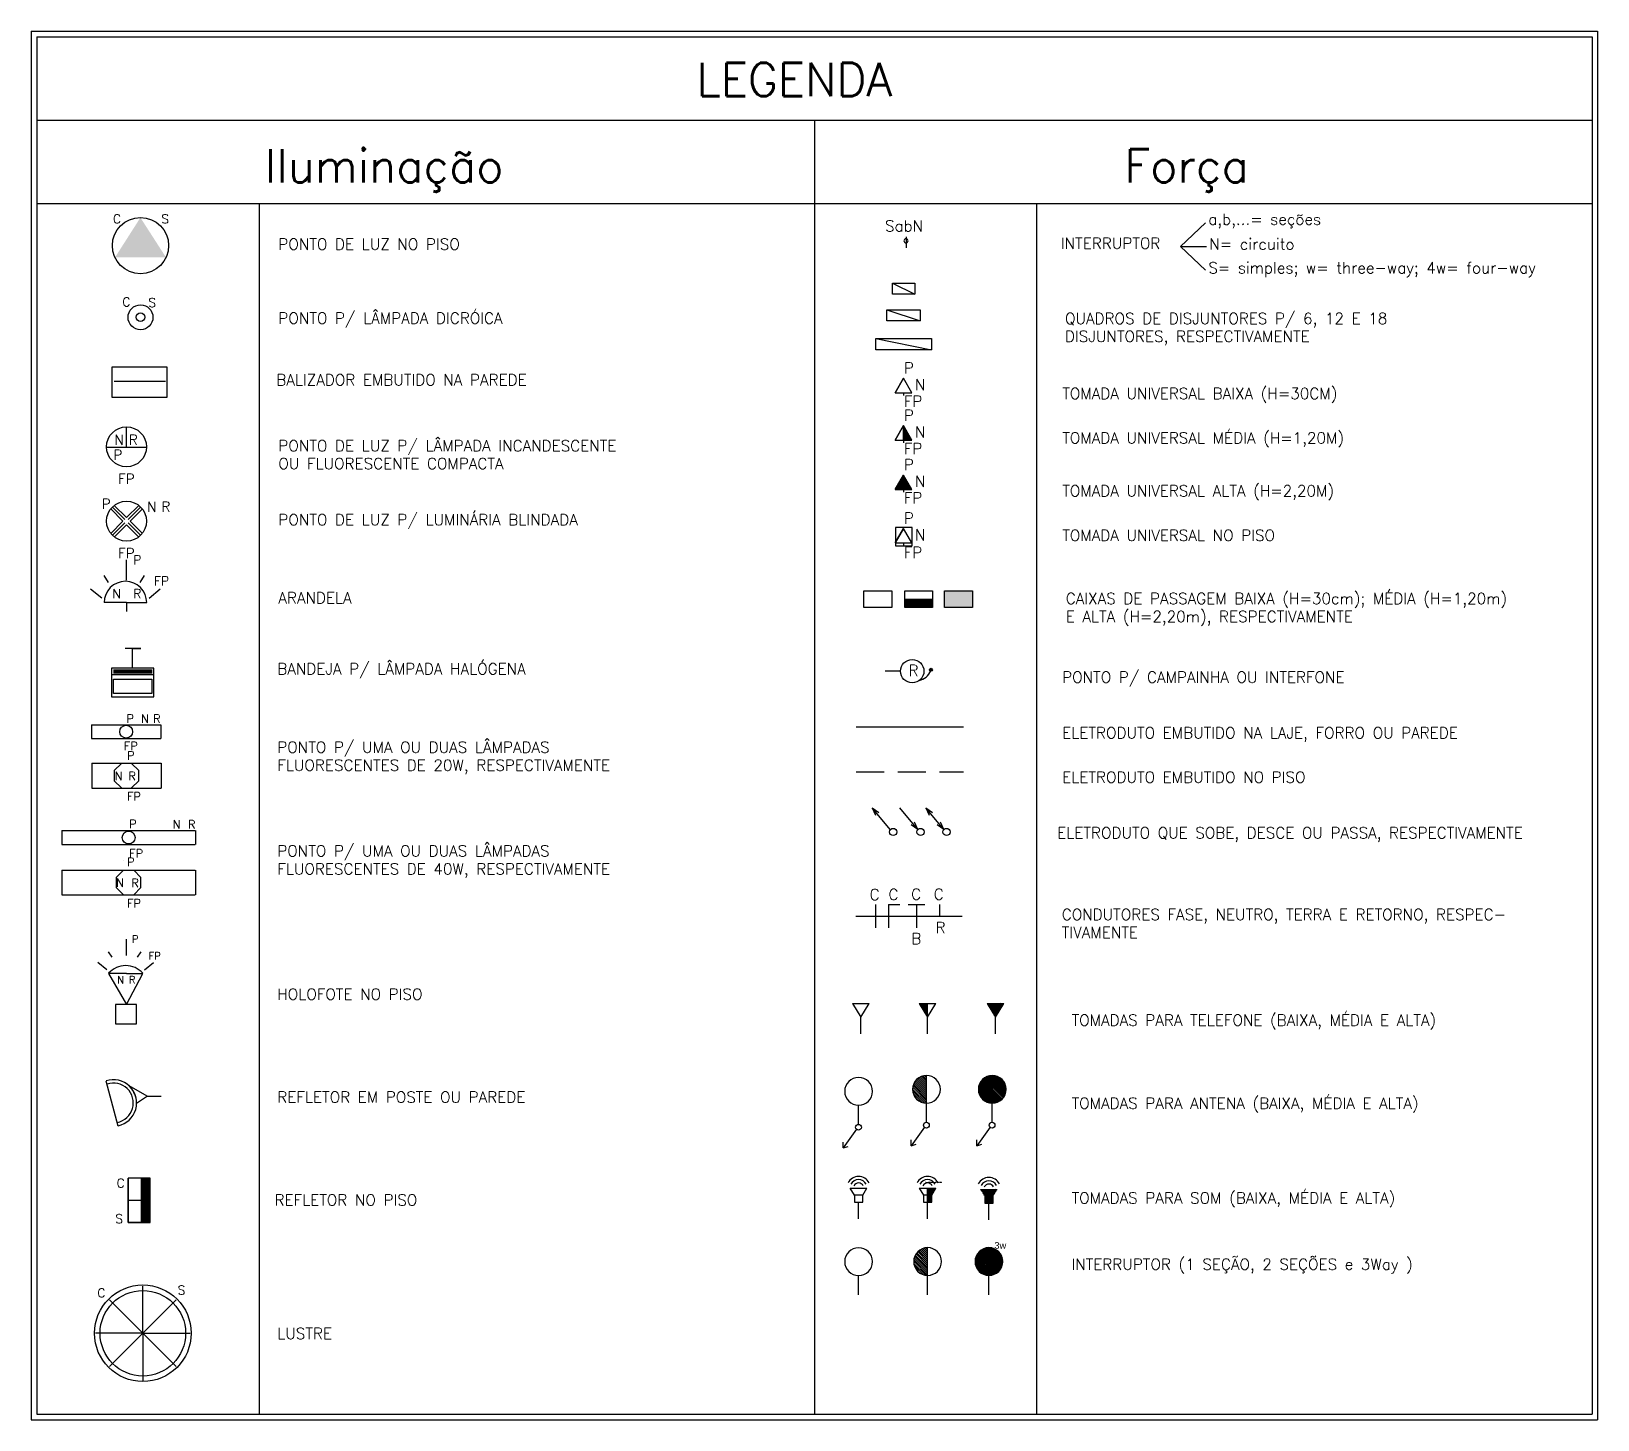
# Model space of a CAD drawing. Header units: millimetres. Extents: x 0 to 2650, y -756 to 2088.
# Drawn here: x 31.57 to 45.67, y 6.54 to 19.04 of the extents above; entities that cross this region are included whole.
import ezdxf

# ---------------------------------------------------------------- set-up
doc = ezdxf.new("R2010")
doc.units = ezdxf.units.MM
doc.linetypes.add('HIDDEN', pattern=[0.375, 0.25, -0.125])
doc.layers.add('LEGENDAS', color=7, linetype='Continuous')
doc.layers.add('Luminárias', color=30, linetype='Continuous')
doc.styles.add('ROMANS', font='ROMANS.SHX')
doc.styles.get("Standard").update_dxf_attribs({"font": 'arial.ttf'})
doc.styles.add('TXT', font='txt')

msp = doc.modelspace()

# ---------------------------------------------------------------- texts
at = {"color": 6, "style": 'ROMANS'}
for s, p in [('LEGENDA', (37.557, 18.454)), ('Iluminação', (33.672, 17.677)), ('Força', (41.41, 17.677))]:
    msp.add_text(s, height=0.3, dxfattribs=at).set_placement(p)
at = {"color": 2, "style": 'ROMANS'}
for s, height, p in [('C', 0.08, (32.304, 17.309)), ('C', 0.08, (32.304, 17.309)), ('S', 0.08, (32.739, 17.309)), ('S', 0.08, (32.739, 17.309)), ('a,b,...= seções', 0.1, (42.164, 17.295)), ('SabN', 0.1, (39.254, 17.235)), ('PONTO DE LUZ NO PISO', 0.1, (33.793, 17.071)), ('INTERRUPTOR', 0.1, (40.837, 17.079)), ('N= circuito', 0.1, (42.173, 17.072)), ('S= simples; w= three-way; 4w= four-way', 0.1, (42.164, 16.858)), ('C', 0.08, (32.389, 16.561)), ('S', 0.08, (32.623, 16.555)), ('PONTO P/ LÂMPADA DICRÓICA', 0.1, (33.793, 16.405)), ('QUADROS DE DISJUNTORES P/ 6, 12 E 18', 0.1, (40.874, 16.402)), ('DISJUNTORES, RESPECTIVAMENTE', 0.1, (40.874, 16.241)), ('BALIZADOR EMBUTIDO NA PAREDE', 0.1, (33.774, 15.849)), ('TOMADA UNIVERSAL BAIXA (H=30CM)', 0.1, (40.849, 15.726)), ('PONTO DE LUZ P/ LÂMPADA INCANDESCENTE', 0.1, (33.793, 15.256)), ('TOMADA UNIVERSAL MÉDIA (H=1,20M)', 0.1, (40.849, 15.326)), ('OU FLUORESCENTE COMPACTA', 0.1, (33.793, 15.095)), ('TOMADA UNIVERSAL ALTA (H=2,20M)', 0.1, (40.849, 14.85)), ('PONTO DE LUZ P/ LUMINÁRIA BLINDADA', 0.1, (33.793, 14.59)), ('TOMADA UNIVERSAL NO PISO', 0.1, (40.849, 14.449)), ('ARANDELA', 0.1, (33.793, 13.886)), ('CAIXAS DE PASSAGEM BAIXA (H=30cm); MÉDIA (H=1,20m)', 0.1, (40.881, 13.88)), ('E ALTA (H=2,20m), RESPECTIVAMENTE', 0.1, (40.881, 13.718)), ('BANDEJA P/ LÂMPADA HALÓGENA', 0.1, (33.783, 13.247)), ('PONTO P/ CAMPAINHA OU INTERFONE', 0.1, (40.849, 13.172)), ('ELETRODUTO EMBUTIDO NA LAJE, FORRO OU PAREDE', 0.1, (40.849, 12.671)), ('PONTO P/ UMA OU DUAS LÂMPADAS ', 0.1, (33.783, 12.541)), ('FLUORESCENTES DE 20W, RESPECTIVAMENTE', 0.1, (33.783, 12.379)), ('ELETRODUTO EMBUTIDO NO PISO', 0.1, (40.849, 12.271)), ('ELETRODUTO QUE SOBE, DESCE OU PASSA, RESPECTIVAMENTE', 0.1, (40.804, 11.77)), ('PONTO P/ UMA OU DUAS LÂMPADAS', 0.1, (33.783, 11.607)), ('FLUORESCENTES DE 40W, RESPECTIVAMENTE', 0.1, (33.783, 11.445)), ('CONDUTORES FASE, NEUTRO, TERRA E RETORNO, RESPEC-', 0.1, (40.845, 11.035)), ('TIVAMENTE', 0.1, (40.845, 10.873)), ('HOLOFOTE NO PISO', 0.1, (33.783, 10.317)), ('REFLETOR EM POSTE OU PAREDE', 0.1, (33.783, 9.391)), ('TOMADAS PARA ANTENA (BAIXA, MÉDIA E ALTA)', 0.1, (40.933, 9.335)), ('C', 0.08, (32.337, 8.626)), ('TOMADAS PARA SOM (BAIXA, MÉDIA E ALTA)', 0.1, (40.933, 8.482)), ('REFLETOR NO PISO', 0.1, (33.758, 8.464)), ('S', 0.08, (32.326, 8.305)), ('C', 0.08, (32.164, 7.638)), ('S', 0.08, (32.887, 7.663)), ('LUSTRE', 0.1, (33.783, 7.262))]:
    msp.add_text(s, height=height, dxfattribs=at).set_placement(p)
at = {"color": 2, "linetype": 'Continuous', "style": 'ROMANS'}
for tag, p, s, flags in [('P', (39.423, 15.956), '100.0', 13), ('N', (39.523, 15.806), '', 4), ('FP', (39.423, 15.656), '1.0', 13), ('P', (39.423, 15.53), '100.0', 13), ('N', (39.523, 15.38), '', 4), ('FP', (39.423, 15.23), '1.0', 13), ('P', (39.423, 15.086), '100.0', 13), ('N', (39.523, 14.936), '', 4), ('FP', (39.423, 14.786), '1.0', 13), ('P', (39.423, 14.604), '100.0', 13), ('N', (39.523, 14.454), '', 4), ('FP', (39.423, 14.295), '1.0', 13)]:
    msp.add_attdef(tag, p, s, height=0.1, dxfattribs=dict(at, flags=flags))
at = {"color": 2, "style": 'ROMANS'}
for tag, p, s, height, flags in [('N', (32.318, 15.313), '', 0.09, 4), ('P', (32.307, 15.179), '100', 0.09, 13), ('FP', (32.349, 14.963), '1.0', 0.09, 13), ('P', (32.202, 14.738), '100', 0.09, 13), ('N', (32.611, 14.711), '', 0.09, 4), ('FP', (32.349, 14.294), '1.0', 0.09, 13), ('P', (32.487, 14.237), '100.0', 0.081, 13), ('FP', (32.674, 14.048), '1.0', 0.081, 13), ('N', (32.299, 13.934), '', 0.081, 4), ('R', (32.487, 13.934), '', 0.081, 4), ('P', (32.424, 12.811), '27.67', 0.075, 1), ('N', (32.558, 12.811), '', 0.075, 4), ('R', (32.666, 12.81), '', 0.075, 4), ('FP', (32.402, 12.564), '0.34', 0.075, 13), ('P', (32.43, 12.479), '47.3', 0.075, 1), ('N', (32.32, 12.295), '', 0.075, 4), ('R', (32.442, 12.294), '', 0.075, 4), ('FP', (32.43, 12.11), '0.5', 0.075, 13), ('P', (32.45, 11.862), '47.3', 0.075, 1), ('N', (32.843, 11.859), '', 0.075, 4), ('R', (32.979, 11.858), '', 0.075, 4), ('P', (32.43, 11.521), '100.98', 0.075, 1), ('FP', (32.45, 11.597), '0.5', 0.075, 13), ('N', (32.331, 11.333), '', 0.075, 4), ('R', (32.469, 11.332), '', 0.075, 4), ('C', (39.489, 11.217), '', 0.1, 1), ('C', (39.692, 11.217), '', 0.1, 1), ('FP', (32.43, 11.148), '0.9', 0.075, 13), ('P', (32.476, 10.831), '100.0', 0.0648, 13), ('FP', (32.626, 10.68), '1.0', 0.0648, 13), ('N', (32.344, 10.465), '', 0.0648, 4), ('R', (32.448, 10.465), '', 0.0648, 4)]:
    msp.add_attdef(tag, p, s, height=height, dxfattribs=dict(at, flags=flags))
for tag, p, height in [('R', (32.446, 15.314), 0.09), ('R', (32.739, 14.712), 0.09), ('C', (39.115, 11.214), 0.1), ('C', (39.285, 11.216), 0.1), ('R', (39.708, 10.917), 0.1), ('B', (39.491, 10.818), 0.1)]:
    msp.add_attdef(tag, p, '', height=height, dxfattribs=at)
at = {"color": 2, "linetype": 'Continuous', "style": 'ROMANS'}
msp.add_attdef('R', (39.465, 13.232), '', height=0.1, dxfattribs=at)
at = {"layer": 'LEGENDAS', "color": 1, "style": 'TXT', "width": 1.5}
msp.add_text('s', height=0.005, dxfattribs=at).set_placement((39.601, 8.672))
at = {"layer": 'LEGENDAS', "color": 1, "linetype": 'HIDDEN', "style": 'TXT'}
msp.add_text('n', height=0.00333, dxfattribs=at).set_placement((39.608, 8.67))
at = {"layer": 'LEGENDAS', "color": 7, "linetype": 'HIDDEN', "style": 'ROMANS'}
msp.add_text('- INTERRUPTOR DE n SEÇÕES  h= 1,20 cm DO PISO ACABADO.', height=0.00333, dxfattribs=at).set_placement((39.619, 8.672))
at = {"layer": 'Luminárias', "color": 2, "style": 'ROMANS'}
msp.add_text('TOMADAS PARA TELEFONE (BAIXA, MÉDIA E ALTA)', height=0.1, dxfattribs=at).set_placement((40.933, 10.083))
at = {"layer": 'Luminárias', "color": 2}
msp.add_text('3w', height=0.06, dxfattribs=at).set_placement((40.238, 8.075))
at = {"layer": 'Luminárias', "color": 2, "linetype": 'HIDDEN', "style": 'ROMANS'}
msp.add_text('INTERRUPTOR (1 SEÇÃO, 2 SEÇÕES e 3Way )', height=0.1, dxfattribs=at).set_placement((40.932, 7.885))

# ---------------------------------------------------------------- linework, layer by layer
at = {"color": 4}
for p, q in [((31.569, 19.038), (31.569, 6.536)), ((31.569, 19.038), (45.669, 19.038)), ((45.669, 19.038), (45.669, 6.536)), ((33.619, 17.488), (33.619, 6.586)), ((40.619, 17.488), (40.619, 6.586)), ((39.443, 17.188), (39.443, 17.088)), ((39.321, 16.771), (39.521, 16.671)), ((39.321, 16.671), (39.321, 16.771)), ((39.321, 16.771), (39.521, 16.771)), ((39.521, 16.671), (39.321, 16.671)), ((39.521, 16.771), (39.521, 16.671)), ((39.271, 16.53), (39.571, 16.43)), ((39.271, 16.43), (39.271, 16.53)), ((39.271, 16.53), (39.571, 16.53)), ((39.571, 16.53), (39.571, 16.43)), ((39.571, 16.43), (39.271, 16.43)), ((39.171, 16.271), (39.671, 16.171)), ((39.171, 16.171), (39.171, 16.271)), ((39.171, 16.271), (39.671, 16.271)), ((39.671, 16.271), (39.671, 16.171)), ((39.671, 16.171), (39.171, 16.171)), ((39.346, 15.783), (39.421, 15.913)), ((39.421, 15.913), (39.346, 15.783)), ((39.421, 15.913), (39.346, 15.783)), ((39.496, 15.783), (39.421, 15.913)), ((39.346, 15.783), (39.496, 15.783)), ((39.421, 15.783), (39.421, 15.758)), ((39.346, 15.357), (39.421, 15.487)), ((39.421, 15.487), (39.346, 15.357)), ((39.421, 15.487), (39.346, 15.357)), ((39.421, 15.357), (39.421, 15.487)), ((39.496, 15.357), (39.421, 15.487)), ((39.346, 15.357), (39.496, 15.357)), ((39.421, 15.357), (39.421, 15.332)), ((39.346, 14.912), (39.421, 15.042)), ((39.421, 15.042), (39.346, 14.912)), ((39.421, 15.042), (39.346, 14.912)), ((39.421, 14.912), (39.421, 15.042)), ((39.496, 14.912), (39.421, 15.042)), ((39.346, 14.912), (39.496, 14.912)), ((39.421, 14.912), (39.421, 14.887)), ((39.346, 14.431), (39.421, 14.561)), ((39.421, 14.561), (39.346, 14.431)), ((39.421, 14.561), (39.346, 14.431)), ((39.496, 14.431), (39.421, 14.561)), ((39.346, 14.431), (39.496, 14.431)), ((39.421, 14.431), (39.421, 14.406)), ((39.064, 13.848), (39.064, 13.998)), ((39.064, 13.998), (39.314, 13.998)), ((39.314, 13.998), (39.314, 13.848)), ((39.432, 13.848), (39.432, 13.998)), ((39.432, 13.998), (39.682, 13.998)), ((39.682, 13.998), (39.682, 13.848)), ((39.79, 13.848), (39.79, 13.998)), ((39.79, 13.998), (40.04, 13.998)), ((40.04, 13.998), (40.04, 13.848)), ((39.314, 13.848), (39.064, 13.848)), ((39.432, 13.923), (39.682, 13.923)), ((39.682, 13.848), (39.432, 13.848)), ((40.04, 13.848), (39.79, 13.848)), ((39.301, 11.85), (39.139, 12.046)), ((39.139, 12.046), (39.199, 12.004)), ((39.139, 12.046), (39.169, 11.979)), ((39.548, 11.85), (39.386, 12.046)), ((39.782, 11.85), (39.62, 12.046)), ((39.62, 12.046), (39.68, 12.004)), ((39.62, 12.046), (39.651, 11.979)), ((39.548, 11.85), (39.488, 11.892)), ((39.548, 11.85), (39.518, 11.916)), ((39.782, 11.85), (39.752, 11.916)), ((39.167, 11.174), (39.167, 10.964)), ((39.286, 11.174), (39.386, 11.174)), ((39.286, 11.174), (39.286, 10.964)), ((39.461, 11.174), (39.613, 11.174)), ((39.536, 11.174), (39.536, 10.964)), ((39.745, 11.175), (39.745, 11.07)), ((38.99, 11.069), (39.948, 11.069)), ((31.569, 6.536), (45.669, 6.536))]:
    msp.add_line(p, q, dxfattribs=at)
at = {"color": 6}
for p, q in [((31.619, 18.988), (31.619, 6.586)), ((31.619, 18.988), (45.619, 18.988)), ((45.619, 18.988), (45.619, 6.586)), ((31.619, 18.238), (45.619, 18.238)), ((38.619, 18.238), (38.619, 6.586)), ((31.619, 17.488), (45.619, 17.488)), ((38.995, 12.776), (39.959, 12.776)), ((31.619, 6.586), (45.619, 6.586))]:
    msp.add_line(p, q, dxfattribs=at)
at = {"color": 2}
for p, q in [((42.138, 17.312), (41.915, 17.099)), ((41.915, 17.099), (42.138, 16.886)), ((41.915, 17.099), (42.148, 17.099)), ((38.96, 10.284), (39.035, 10.159)), ((38.96, 10.284), (39.11, 10.284)), ((39.035, 10.159), (39.11, 10.284)), ((39.035, 10.009), (39.035, 10.159)), ((39.562, 10.284), (39.637, 10.159)), ((39.562, 10.284), (39.712, 10.284)), ((39.637, 10.212), (39.565, 10.284)), ((39.637, 10.203), (39.57, 10.27)), ((39.637, 10.221), (39.574, 10.284)), ((39.637, 10.23), (39.583, 10.284)), ((39.637, 10.194), (39.583, 10.248)), ((39.637, 10.239), (39.592, 10.284)), ((39.637, 10.186), (39.597, 10.226)), ((39.637, 10.247), (39.6, 10.284)), ((39.637, 10.256), (39.609, 10.284)), ((39.637, 10.177), (39.61, 10.204)), ((39.637, 10.265), (39.618, 10.284)), ((39.637, 10.168), (39.623, 10.182)), ((39.637, 10.274), (39.627, 10.284)), ((39.637, 10.283), (39.636, 10.284)), ((39.637, 10.159), (39.636, 10.159)), ((39.637, 10.159), (39.712, 10.284)), ((39.637, 10.159), (39.637, 10.284)), ((39.637, 10.009), (39.637, 10.159)), ((40.173, 10.284), (40.248, 10.159)), ((40.173, 10.284), (40.323, 10.284)), ((40.268, 10.192), (40.176, 10.284)), ((40.265, 10.187), (40.181, 10.27)), ((40.271, 10.198), (40.185, 10.284)), ((40.275, 10.203), (40.194, 10.284)), ((40.261, 10.181), (40.195, 10.248)), ((40.278, 10.209), (40.203, 10.284)), ((40.258, 10.176), (40.208, 10.226)), ((40.281, 10.214), (40.212, 10.284)), ((40.285, 10.22), (40.221, 10.284)), ((40.255, 10.17), (40.221, 10.204)), ((40.288, 10.225), (40.229, 10.284)), ((40.251, 10.164), (40.234, 10.182)), ((40.291, 10.231), (40.238, 10.284)), ((40.295, 10.236), (40.247, 10.284)), ((40.248, 10.159), (40.323, 10.284)), ((40.248, 10.159), (40.248, 10.159)), ((40.248, 10.009), (40.248, 10.159)), ((40.298, 10.242), (40.256, 10.284)), ((40.301, 10.247), (40.265, 10.284)), ((40.305, 10.253), (40.274, 10.284)), ((40.308, 10.258), (40.282, 10.284)), ((40.311, 10.264), (40.291, 10.284)), ((40.314, 10.269), (40.3, 10.284)), ((40.318, 10.275), (40.309, 10.284)), ((40.321, 10.281), (40.318, 10.284)), ((39.627, 9.494), (39.53, 9.591)), ((39.627, 9.512), (39.539, 9.6)), ((39.627, 9.53), (39.548, 9.608)), ((39.627, 9.547), (39.558, 9.616)), ((39.627, 9.565), (39.569, 9.622)), ((39.627, 9.583), (39.582, 9.628)), ((39.627, 9.6), (39.595, 9.632)), ((39.627, 9.618), (39.61, 9.635)), ((39.627, 9.636), (39.626, 9.636)), ((39.627, 9.386), (39.627, 9.636)), ((40.295, 9.413), (40.12, 9.588)), ((40.303, 9.419), (40.126, 9.595)), ((40.309, 9.425), (40.133, 9.602)), ((40.316, 9.433), (40.14, 9.608)), ((40.321, 9.44), (40.147, 9.614)), ((40.326, 9.448), (40.155, 9.619)), ((40.331, 9.457), (40.164, 9.624)), ((40.335, 9.466), (40.173, 9.628)), ((40.338, 9.476), (40.183, 9.631)), ((40.341, 9.487), (40.194, 9.634)), ((40.343, 9.498), (40.205, 9.636)), ((40.344, 9.511), (40.218, 9.636)), ((40.343, 9.525), (40.232, 9.636)), ((40.34, 9.541), (40.248, 9.633)), ((40.333, 9.56), (40.268, 9.626)), ((39.627, 9.388), (39.502, 9.513)), ((39.627, 9.406), (39.503, 9.529)), ((39.61, 9.388), (39.503, 9.494)), ((39.627, 9.423), (39.506, 9.544)), ((39.587, 9.393), (39.509, 9.471)), ((39.627, 9.441), (39.511, 9.557)), ((39.627, 9.459), (39.516, 9.569)), ((39.627, 9.477), (39.523, 9.581)), ((40.229, 9.387), (40.094, 9.522)), ((40.216, 9.386), (40.094, 9.509)), ((40.24, 9.388), (40.095, 9.533)), ((40.201, 9.388), (40.095, 9.494)), ((40.251, 9.391), (40.098, 9.544)), ((40.185, 9.391), (40.098, 9.478)), ((40.261, 9.394), (40.101, 9.554)), ((40.271, 9.398), (40.105, 9.564)), ((40.163, 9.399), (40.106, 9.456)), ((40.28, 9.402), (40.109, 9.572)), ((40.288, 9.407), (40.114, 9.581)), ((39.016, 9.192), (39.016, 9.367)), ((39.546, 9.416), (39.532, 9.43)), ((39.627, 9.211), (39.627, 9.386)), ((40.219, 9.211), (40.219, 9.386)), ((39.608, 9.171), (39.488, 9.003)), ((40.199, 9.171), (40.08, 9.003)), ((38.996, 9.151), (38.877, 8.983)), ((39.488, 9.003), (39.488, 9.056)), ((40.08, 9.003), (40.08, 9.056)), ((38.877, 8.983), (38.923, 8.996)), ((39.488, 9.003), (39.534, 9.016)), ((40.08, 9.003), (40.126, 9.016)), ((38.978, 8.557), (38.941, 8.62)), ((38.941, 8.62), (39.091, 8.62)), ((39.053, 8.557), (39.091, 8.62)), ((39.562, 8.62), (39.599, 8.557)), ((39.562, 8.62), (39.712, 8.62)), ((39.637, 8.495), (39.637, 8.62)), ((39.683, 8.573), (39.637, 8.619)), ((39.681, 8.568), (39.637, 8.613)), ((39.678, 8.564), (39.637, 8.606)), ((39.686, 8.577), (39.643, 8.62)), ((39.688, 8.581), (39.65, 8.62)), ((39.691, 8.585), (39.656, 8.62)), ((39.694, 8.59), (39.663, 8.62)), ((39.696, 8.594), (39.67, 8.62)), ((39.674, 8.557), (39.712, 8.62)), ((39.699, 8.598), (39.677, 8.62)), ((39.701, 8.602), (39.683, 8.62)), ((39.704, 8.606), (39.69, 8.62)), ((39.706, 8.611), (39.697, 8.62)), ((39.709, 8.615), (39.704, 8.62)), ((39.711, 8.619), (39.71, 8.62)), ((40.114, 8.61), (40.264, 8.61)), ((40.177, 8.548), (40.114, 8.61)), ((40.184, 8.548), (40.121, 8.61)), ((40.19, 8.548), (40.128, 8.61)), ((40.197, 8.548), (40.134, 8.61)), ((40.204, 8.548), (40.141, 8.61)), ((40.21, 8.548), (40.148, 8.61)), ((40.217, 8.548), (40.155, 8.61)), ((40.224, 8.548), (40.161, 8.61)), ((40.228, 8.55), (40.168, 8.61)), ((40.231, 8.554), (40.175, 8.61)), ((40.233, 8.559), (40.182, 8.61)), ((40.236, 8.563), (40.188, 8.61)), ((40.238, 8.567), (40.195, 8.61)), ((40.241, 8.571), (40.202, 8.61)), ((40.243, 8.575), (40.208, 8.61)), ((40.246, 8.58), (40.215, 8.61)), ((40.248, 8.584), (40.222, 8.61)), ((40.251, 8.588), (40.229, 8.61)), ((40.253, 8.592), (40.235, 8.61)), ((40.256, 8.597), (40.242, 8.61)), ((40.258, 8.601), (40.249, 8.61)), ((40.261, 8.605), (40.256, 8.61)), ((40.263, 8.609), (40.262, 8.61)), ((39.053, 8.557), (38.978, 8.557)), ((38.978, 8.557), (38.978, 8.496)), ((39.053, 8.557), (38.978, 8.557)), ((38.978, 8.496), (39.053, 8.496)), ((39.016, 8.345), (39.016, 8.495)), ((39.053, 8.496), (39.053, 8.557)), ((39.674, 8.557), (39.599, 8.557)), ((39.599, 8.557), (39.599, 8.496)), ((39.674, 8.557), (39.599, 8.557)), ((39.599, 8.496), (39.674, 8.496)), ((39.676, 8.56), (39.637, 8.599)), ((39.672, 8.557), (39.637, 8.592)), ((39.665, 8.557), (39.637, 8.586)), ((39.658, 8.557), (39.637, 8.579)), ((39.652, 8.557), (39.637, 8.572)), ((39.645, 8.557), (39.637, 8.565)), ((39.638, 8.557), (39.637, 8.559)), ((39.674, 8.515), (39.637, 8.552)), ((39.674, 8.508), (39.637, 8.545)), ((39.674, 8.501), (39.637, 8.539)), ((39.673, 8.496), (39.637, 8.532)), ((39.666, 8.496), (39.637, 8.525)), ((39.66, 8.496), (39.637, 8.518)), ((39.653, 8.496), (39.637, 8.512)), ((39.646, 8.496), (39.637, 8.505)), ((39.639, 8.496), (39.637, 8.498)), ((39.637, 8.345), (39.637, 8.495)), ((39.674, 8.521), (39.638, 8.557)), ((39.674, 8.528), (39.645, 8.557)), ((39.674, 8.535), (39.652, 8.557)), ((39.674, 8.541), (39.658, 8.557)), ((39.674, 8.548), (39.665, 8.557)), ((39.674, 8.555), (39.672, 8.557)), ((39.674, 8.496), (39.674, 8.557)), ((40.17, 8.548), (40.124, 8.594)), ((40.163, 8.548), (40.134, 8.577)), ((40.157, 8.548), (40.144, 8.56)), ((40.226, 8.548), (40.152, 8.548)), ((40.152, 8.548), (40.152, 8.486)), ((40.226, 8.548), (40.152, 8.548)), ((40.212, 8.486), (40.152, 8.546)), ((40.205, 8.486), (40.152, 8.539)), ((40.198, 8.486), (40.152, 8.532)), ((40.191, 8.486), (40.152, 8.526)), ((40.185, 8.486), (40.152, 8.519)), ((40.178, 8.486), (40.152, 8.512)), ((40.171, 8.486), (40.152, 8.505)), ((40.164, 8.486), (40.152, 8.499)), ((40.158, 8.486), (40.152, 8.492)), ((40.152, 8.486), (40.226, 8.486)), ((40.218, 8.486), (40.157, 8.548)), ((40.225, 8.486), (40.163, 8.548)), ((40.226, 8.491), (40.17, 8.548)), ((40.226, 8.498), (40.177, 8.548)), ((40.226, 8.505), (40.184, 8.548)), ((40.189, 8.335), (40.189, 8.485)), ((40.226, 8.511), (40.19, 8.548)), ((40.226, 8.518), (40.197, 8.548)), ((40.226, 8.525), (40.204, 8.548)), ((40.226, 8.532), (40.21, 8.548)), ((40.226, 8.538), (40.217, 8.548)), ((40.226, 8.545), (40.224, 8.548)), ((40.226, 8.486), (40.226, 8.548)), ((39.637, 7.943), (39.54, 8.039)), ((39.637, 7.961), (39.549, 8.049)), ((39.637, 7.978), (39.558, 8.057)), ((39.637, 7.996), (39.568, 8.064)), ((39.637, 8.014), (39.579, 8.071)), ((39.637, 8.031), (39.592, 8.077)), ((39.637, 8.049), (39.605, 8.081)), ((39.637, 8.067), (39.62, 8.084)), ((39.637, 8.084), (39.636, 8.085)), ((39.637, 7.835), (39.637, 8.085)), ((40.273, 7.867), (40.096, 8.044)), ((40.28, 7.874), (40.103, 8.05)), ((40.286, 7.881), (40.11, 8.057)), ((40.292, 7.888), (40.118, 8.062)), ((40.297, 7.896), (40.126, 8.068)), ((40.301, 7.905), (40.134, 8.072)), ((40.305, 7.914), (40.144, 8.076)), ((40.309, 7.924), (40.154, 8.08)), ((40.311, 7.935), (40.164, 8.082)), ((40.313, 7.946), (40.176, 8.084)), ((40.314, 7.959), (40.188, 8.085)), ((40.313, 7.973), (40.202, 8.084)), ((40.31, 7.989), (40.218, 8.081)), ((40.304, 8.009), (40.238, 8.075)), ((39.637, 7.837), (39.512, 7.962)), ((39.637, 7.854), (39.513, 7.978)), ((39.62, 7.836), (39.513, 7.943)), ((39.637, 7.872), (39.516, 7.993)), ((39.597, 7.842), (39.518, 7.92)), ((39.637, 7.89), (39.521, 8.006)), ((39.637, 7.907), (39.526, 8.018)), ((39.637, 7.925), (39.533, 8.029)), ((40.199, 7.835), (40.064, 7.97)), ((40.186, 7.835), (40.064, 7.957)), ((40.172, 7.836), (40.065, 7.943)), ((40.211, 7.837), (40.066, 7.982)), ((40.222, 7.839), (40.068, 7.992)), ((40.155, 7.839), (40.069, 7.926)), ((40.232, 7.842), (40.071, 8.002)), ((40.241, 7.846), (40.075, 8.012)), ((40.134, 7.848), (40.077, 7.904)), ((40.25, 7.851), (40.08, 8.021)), ((40.258, 7.856), (40.085, 8.029)), ((40.266, 7.861), (40.09, 8.037)), ((39.016, 7.659), (39.016, 7.834)), ((39.555, 7.865), (39.542, 7.879)), ((39.637, 7.66), (39.637, 7.835)), ((40.189, 7.66), (40.189, 7.835))]:
    msp.add_line(p, q, dxfattribs=at)
at = {"color": 3}
for p, q in [((32.791, 16.013), (32.293, 16.013)), ((32.293, 16.013), (32.293, 15.742)), ((32.791, 15.742), (32.791, 16.013)), ((32.316, 15.888), (32.776, 15.888)), ((32.293, 15.742), (32.791, 15.742)), ((32.426, 15.294), (32.426, 15.477)), ((32.246, 15.294), (32.607, 15.294)), ((32.394, 14.627), (32.284, 14.737)), ((32.41, 14.643), (32.299, 14.754)), ((32.426, 14.659), (32.316, 14.769)), ((32.536, 14.769), (32.426, 14.659)), ((32.553, 14.754), (32.442, 14.643)), ((32.569, 14.737), (32.459, 14.627)), ((32.394, 14.627), (32.284, 14.517)), ((32.41, 14.611), (32.299, 14.5)), ((32.426, 14.594), (32.316, 14.484)), ((32.536, 14.484), (32.426, 14.594)), ((32.553, 14.5), (32.442, 14.611)), ((32.569, 14.517), (32.459, 14.627)), ((32.426, 14.096), (32.426, 14.278)), ((32.264, 14.075), (32.224, 14.136)), ((32.548, 14.075), (32.588, 14.136)), ((32.203, 13.934), (32.102, 14.015)), ((32.629, 13.934), (32.728, 14.017)), ((32.426, 13.893), (32.224, 13.893)), ((32.426, 13.893), (32.608, 13.893)), ((32.426, 13.893), (32.426, 13.812)), ((32.555, 13.479), (32.413, 13.479)), ((32.481, 13.479), (32.555, 13.479)), ((32.481, 13.303), (32.481, 13.479)), ((32.671, 13.303), (32.29, 13.303)), ((32.29, 13.303), (32.29, 13.044)), ((32.312, 13.292), (32.312, 13.254)), ((32.322, 13.292), (32.322, 13.254)), ((32.332, 13.292), (32.332, 13.254)), ((32.342, 13.292), (32.342, 13.254)), ((32.352, 13.292), (32.352, 13.254)), ((32.362, 13.292), (32.362, 13.254)), ((32.372, 13.292), (32.372, 13.254)), ((32.382, 13.292), (32.382, 13.254)), ((32.392, 13.292), (32.392, 13.254)), ((32.402, 13.292), (32.402, 13.254)), ((32.412, 13.292), (32.412, 13.254)), ((32.422, 13.292), (32.422, 13.254)), ((32.432, 13.292), (32.432, 13.254)), ((32.442, 13.292), (32.442, 13.254)), ((32.452, 13.292), (32.452, 13.254)), ((32.462, 13.292), (32.462, 13.254)), ((32.472, 13.292), (32.472, 13.254)), ((32.482, 13.292), (32.482, 13.254)), ((32.492, 13.292), (32.492, 13.254)), ((32.502, 13.292), (32.502, 13.254)), ((32.512, 13.292), (32.512, 13.254)), ((32.522, 13.292), (32.522, 13.254)), ((32.532, 13.292), (32.532, 13.254)), ((32.542, 13.292), (32.542, 13.254)), ((32.552, 13.292), (32.552, 13.254)), ((32.562, 13.292), (32.562, 13.254)), ((32.572, 13.292), (32.572, 13.254)), ((32.582, 13.292), (32.582, 13.254)), ((32.592, 13.292), (32.592, 13.254)), ((32.602, 13.292), (32.602, 13.254)), ((32.602, 13.292), (32.602, 13.254)), ((32.612, 13.292), (32.612, 13.254)), ((32.622, 13.292), (32.622, 13.254)), ((32.632, 13.292), (32.632, 13.254)), ((32.642, 13.292), (32.642, 13.254)), ((32.652, 13.292), (32.652, 13.254)), ((32.671, 13.044), (32.671, 13.303)), ((32.671, 13.242), (32.296, 13.242)), ((32.308, 13.205), (32.653, 13.205)), ((32.308, 13.074), (32.308, 13.205)), ((32.653, 13.205), (32.653, 13.074)), ((32.29, 13.044), (32.671, 13.044)), ((32.653, 13.074), (32.308, 13.074)), ((32.112, 12.792), (32.734, 12.792)), ((32.112, 12.792), (32.112, 12.67)), ((32.735, 12.792), (32.735, 12.67)), ((32.112, 12.67), (32.734, 12.67)), ((32.115, 12.447), (32.737, 12.447)), ((32.115, 12.447), (32.115, 12.223)), ((32.38, 12.446), (32.315, 12.381)), ((32.381, 12.446), (32.38, 12.446)), ((32.537, 12.381), (32.472, 12.445)), ((32.738, 12.447), (32.738, 12.223)), ((32.315, 12.381), (32.315, 12.289)), ((32.315, 12.289), (32.38, 12.224)), ((32.472, 12.224), (32.537, 12.289)), ((32.537, 12.289), (32.537, 12.381)), ((32.115, 12.223), (32.737, 12.223)), ((32.38, 12.224), (32.381, 12.224)), ((32.472, 12.224), (32.472, 12.224)), ((31.845, 11.84), (33.045, 11.84)), ((31.845, 11.84), (31.845, 11.715)), ((31.845, 11.715), (33.045, 11.715)), ((33.046, 11.84), (33.046, 11.715)), ((32.4, 11.574), (32.399, 11.574)), ((31.844, 11.485), (31.844, 11.262)), ((31.845, 11.485), (33.045, 11.485)), ((32.399, 11.484), (32.334, 11.419)), ((32.556, 11.419), (32.491, 11.484)), ((33.046, 11.485), (33.046, 11.262)), ((32.334, 11.419), (32.334, 11.327)), ((32.334, 11.327), (32.399, 11.262)), ((32.491, 11.262), (32.556, 11.327)), ((32.556, 11.327), (32.556, 11.419)), ((31.845, 11.262), (33.045, 11.262)), ((32.399, 11.262), (32.399, 11.262)), ((32.49, 11.262), (32.491, 11.262)), ((32.427, 10.717), (32.427, 10.863)), ((32.298, 10.701), (32.265, 10.75)), ((32.525, 10.701), (32.557, 10.75)), ((32.249, 10.588), (32.168, 10.653)), ((32.589, 10.588), (32.669, 10.654)), ((32.427, 10.555), (32.265, 10.555)), ((32.265, 10.555), (32.426, 10.275)), ((32.426, 10.275), (32.573, 10.555)), ((32.427, 10.555), (32.573, 10.555)), ((32.328, 10.275), (32.328, 10.099)), ((32.516, 10.275), (32.328, 10.275)), ((32.516, 10.099), (32.516, 10.275)), ((32.328, 10.099), (32.516, 10.099)), ((32.241, 9.587), (32.349, 9.183)), ((32.442, 9.549), (32.614, 9.448)), ((32.614, 9.448), (32.517, 9.384)), ((32.614, 9.448), (32.737, 9.448)), ((32.44, 8.711), (32.44, 8.311)), ((32.44, 8.311), (32.44, 8.711)), ((32.44, 8.311), (32.44, 8.711)), ((32.64, 8.711), (32.44, 8.711)), ((32.64, 8.711), (32.44, 8.711)), ((32.64, 8.711), (32.44, 8.711)), ((32.557, 8.705), (32.557, 8.316)), ((32.567, 8.705), (32.567, 8.316)), ((32.577, 8.705), (32.577, 8.316)), ((32.587, 8.705), (32.587, 8.316)), ((32.597, 8.705), (32.597, 8.316)), ((32.607, 8.705), (32.607, 8.316)), ((32.617, 8.705), (32.617, 8.316)), ((32.627, 8.705), (32.627, 8.316)), ((32.64, 8.311), (32.64, 8.711)), ((32.64, 8.311), (32.64, 8.711)), ((32.64, 8.311), (32.64, 8.711)), ((32.64, 8.511), (32.44, 8.511)), ((32.44, 8.311), (32.64, 8.311)), ((32.64, 8.311), (32.44, 8.311)), ((32.64, 8.311), (32.44, 8.311)), ((32.573, 7.314), (32.273, 7.614)), ((32.573, 7.314), (32.573, 7.739)), ((32.573, 7.314), (32.873, 7.614)), ((32.573, 7.314), (32.148, 7.314)), ((32.573, 7.314), (32.273, 7.014)), ((32.573, 7.314), (32.573, 6.889)), ((32.573, 7.314), (32.873, 7.014)), ((32.573, 7.314), (32.998, 7.314))]:
    msp.add_line(p, q, dxfattribs=at)
at = {"color": 4, "linetype": 'Continuous'}
for p, q in [((39.347, 14.569), (39.347, 14.406)), ((39.498, 14.569), (39.347, 14.569)), ((39.498, 14.406), (39.498, 14.569)), ((39.347, 14.406), (39.498, 14.406)), ((39.432, 13.923), (39.433, 13.923)), ((39.432, 13.922), (39.433, 13.923)), ((39.432, 13.921), (39.434, 13.923)), ((39.432, 13.92), (39.435, 13.923)), ((39.432, 13.919), (39.436, 13.923)), ((39.432, 13.918), (39.437, 13.923)), ((39.432, 13.917), (39.438, 13.923)), ((39.432, 13.916), (39.439, 13.923)), ((39.432, 13.915), (39.44, 13.923)), ((39.432, 13.915), (39.44, 13.923)), ((39.432, 13.914), (39.441, 13.923)), ((39.432, 13.913), (39.442, 13.923)), ((39.432, 13.912), (39.443, 13.923)), ((39.432, 13.911), (39.444, 13.923)), ((39.432, 13.91), (39.445, 13.923)), ((39.432, 13.909), (39.446, 13.923)), ((39.432, 13.908), (39.447, 13.923)), ((39.432, 13.908), (39.448, 13.923)), ((39.432, 13.907), (39.448, 13.923)), ((39.432, 13.906), (39.449, 13.923)), ((39.432, 13.905), (39.45, 13.923)), ((39.432, 13.904), (39.451, 13.923)), ((39.432, 13.903), (39.452, 13.923)), ((39.432, 13.902), (39.453, 13.923)), ((39.432, 13.901), (39.454, 13.923)), ((39.432, 13.9), (39.455, 13.923)), ((39.432, 13.9), (39.456, 13.923)), ((39.432, 13.899), (39.456, 13.923)), ((39.432, 13.898), (39.457, 13.923)), ((39.432, 13.897), (39.458, 13.923)), ((39.432, 13.896), (39.459, 13.923)), ((39.432, 13.895), (39.46, 13.923)), ((39.432, 13.894), (39.461, 13.923)), ((39.432, 13.893), (39.462, 13.923)), ((39.432, 13.893), (39.463, 13.923)), ((39.432, 13.892), (39.463, 13.923)), ((39.432, 13.891), (39.464, 13.923)), ((39.432, 13.89), (39.465, 13.923)), ((39.432, 13.889), (39.466, 13.923)), ((39.432, 13.888), (39.467, 13.923)), ((39.432, 13.887), (39.468, 13.923)), ((39.432, 13.886), (39.469, 13.923)), ((39.432, 13.885), (39.47, 13.923)), ((39.432, 13.885), (39.471, 13.923)), ((39.432, 13.884), (39.471, 13.923)), ((39.432, 13.883), (39.472, 13.923)), ((39.432, 13.882), (39.473, 13.923)), ((39.432, 13.881), (39.474, 13.923)), ((39.432, 13.88), (39.475, 13.923)), ((39.432, 13.879), (39.476, 13.923)), ((39.432, 13.878), (39.477, 13.923)), ((39.432, 13.877), (39.478, 13.923)), ((39.432, 13.877), (39.478, 13.923)), ((39.432, 13.876), (39.479, 13.923)), ((39.432, 13.875), (39.48, 13.923)), ((39.432, 13.874), (39.481, 13.923)), ((39.432, 13.873), (39.482, 13.923)), ((39.432, 13.872), (39.483, 13.923)), ((39.432, 13.871), (39.484, 13.923)), ((39.432, 13.87), (39.485, 13.923)), ((39.432, 13.87), (39.486, 13.923)), ((39.432, 13.869), (39.486, 13.923)), ((39.432, 13.868), (39.487, 13.923)), ((39.432, 13.867), (39.488, 13.923)), ((39.432, 13.866), (39.489, 13.923)), ((39.432, 13.865), (39.49, 13.923)), ((39.432, 13.864), (39.491, 13.923)), ((39.432, 13.863), (39.492, 13.923)), ((39.432, 13.862), (39.493, 13.923)), ((39.432, 13.862), (39.494, 13.923)), ((39.432, 13.861), (39.494, 13.923)), ((39.432, 13.86), (39.495, 13.923)), ((39.432, 13.859), (39.496, 13.923)), ((39.432, 13.858), (39.497, 13.923)), ((39.432, 13.857), (39.498, 13.923)), ((39.432, 13.856), (39.499, 13.923)), ((39.432, 13.855), (39.5, 13.923)), ((39.432, 13.855), (39.501, 13.923)), ((39.432, 13.854), (39.501, 13.923)), ((39.432, 13.853), (39.502, 13.923)), ((39.432, 13.852), (39.503, 13.923)), ((39.432, 13.851), (39.504, 13.923)), ((39.432, 13.85), (39.505, 13.923)), ((39.432, 13.849), (39.506, 13.923)), ((39.432, 13.848), (39.507, 13.923)), ((39.433, 13.848), (39.508, 13.923)), ((39.434, 13.848), (39.509, 13.923)), ((39.434, 13.848), (39.509, 13.923)), ((39.435, 13.848), (39.51, 13.923)), ((39.436, 13.848), (39.511, 13.923)), ((39.437, 13.848), (39.512, 13.923)), ((39.438, 13.848), (39.513, 13.923)), ((39.439, 13.848), (39.514, 13.923)), ((39.44, 13.848), (39.515, 13.923)), ((39.441, 13.848), (39.516, 13.923)), ((39.442, 13.848), (39.517, 13.923)), ((39.442, 13.848), (39.517, 13.923)), ((39.443, 13.848), (39.518, 13.923)), ((39.444, 13.848), (39.519, 13.923)), ((39.445, 13.848), (39.52, 13.923)), ((39.446, 13.848), (39.521, 13.923)), ((39.447, 13.848), (39.522, 13.923)), ((39.448, 13.848), (39.523, 13.923)), ((39.449, 13.848), (39.524, 13.923)), ((39.449, 13.848), (39.524, 13.923)), ((39.45, 13.848), (39.525, 13.923)), ((39.451, 13.848), (39.526, 13.923)), ((39.452, 13.848), (39.527, 13.923)), ((39.453, 13.848), (39.528, 13.923)), ((39.454, 13.848), (39.529, 13.923)), ((39.455, 13.848), (39.53, 13.923)), ((39.456, 13.848), (39.531, 13.923)), ((39.457, 13.848), (39.532, 13.923)), ((39.457, 13.848), (39.532, 13.923)), ((39.458, 13.848), (39.533, 13.923)), ((39.459, 13.848), (39.534, 13.923)), ((39.46, 13.848), (39.535, 13.923)), ((39.461, 13.848), (39.536, 13.923)), ((39.462, 13.848), (39.537, 13.923)), ((39.463, 13.848), (39.538, 13.923)), ((39.464, 13.848), (39.539, 13.923)), ((39.464, 13.848), (39.539, 13.923)), ((39.465, 13.848), (39.54, 13.923)), ((39.466, 13.848), (39.541, 13.923)), ((39.467, 13.848), (39.542, 13.923)), ((39.468, 13.848), (39.543, 13.923)), ((39.469, 13.848), (39.544, 13.923)), ((39.47, 13.848), (39.545, 13.923)), ((39.471, 13.848), (39.546, 13.923)), ((39.472, 13.848), (39.547, 13.923)), ((39.472, 13.848), (39.547, 13.923)), ((39.473, 13.848), (39.548, 13.923)), ((39.474, 13.848), (39.549, 13.923)), ((39.475, 13.848), (39.55, 13.923)), ((39.476, 13.848), (39.551, 13.923)), ((39.477, 13.848), (39.552, 13.923)), ((39.478, 13.848), (39.553, 13.923)), ((39.479, 13.848), (39.554, 13.923)), ((39.48, 13.848), (39.555, 13.923)), ((39.48, 13.848), (39.555, 13.923)), ((39.481, 13.848), (39.556, 13.923)), ((39.482, 13.848), (39.557, 13.923)), ((39.483, 13.848), (39.558, 13.923)), ((39.484, 13.848), (39.559, 13.923)), ((39.485, 13.848), (39.56, 13.923)), ((39.486, 13.848), (39.561, 13.923)), ((39.487, 13.848), (39.562, 13.923)), ((39.487, 13.848), (39.562, 13.923)), ((39.488, 13.848), (39.563, 13.923)), ((39.489, 13.848), (39.564, 13.923)), ((39.49, 13.848), (39.565, 13.923)), ((39.491, 13.848), (39.566, 13.923)), ((39.492, 13.848), (39.567, 13.923)), ((39.493, 13.848), (39.568, 13.923)), ((39.494, 13.848), (39.569, 13.923)), ((39.495, 13.848), (39.57, 13.923)), ((39.495, 13.848), (39.57, 13.923)), ((39.496, 13.848), (39.571, 13.923)), ((39.497, 13.848), (39.572, 13.923)), ((39.498, 13.848), (39.573, 13.923)), ((39.499, 13.848), (39.574, 13.923)), ((39.5, 13.848), (39.575, 13.923)), ((39.501, 13.848), (39.576, 13.923)), ((39.502, 13.848), (39.577, 13.923)), ((39.502, 13.848), (39.577, 13.923)), ((39.503, 13.848), (39.578, 13.923)), ((39.504, 13.848), (39.579, 13.923)), ((39.505, 13.848), (39.58, 13.923)), ((39.506, 13.848), (39.581, 13.923)), ((39.507, 13.848), (39.582, 13.923)), ((39.508, 13.848), (39.583, 13.923)), ((39.509, 13.848), (39.584, 13.923)), ((39.51, 13.848), (39.585, 13.923)), ((39.51, 13.848), (39.585, 13.923)), ((39.511, 13.848), (39.586, 13.923)), ((39.512, 13.848), (39.587, 13.923)), ((39.513, 13.848), (39.588, 13.923)), ((39.514, 13.848), (39.589, 13.923)), ((39.515, 13.848), (39.59, 13.923)), ((39.516, 13.848), (39.591, 13.923)), ((39.517, 13.848), (39.592, 13.923)), ((39.518, 13.848), (39.593, 13.923)), ((39.518, 13.848), (39.593, 13.923)), ((39.519, 13.848), (39.594, 13.923)), ((39.52, 13.848), (39.595, 13.923)), ((39.521, 13.848), (39.596, 13.923)), ((39.522, 13.848), (39.597, 13.923)), ((39.523, 13.848), (39.598, 13.923)), ((39.524, 13.848), (39.599, 13.923)), ((39.525, 13.848), (39.6, 13.923)), ((39.525, 13.848), (39.6, 13.923)), ((39.526, 13.848), (39.601, 13.923)), ((39.527, 13.848), (39.602, 13.923)), ((39.528, 13.848), (39.603, 13.923)), ((39.529, 13.848), (39.604, 13.923)), ((39.53, 13.848), (39.605, 13.923)), ((39.531, 13.848), (39.606, 13.923)), ((39.532, 13.848), (39.607, 13.923)), ((39.533, 13.848), (39.608, 13.923)), ((39.533, 13.848), (39.608, 13.923)), ((39.534, 13.848), (39.609, 13.923)), ((39.535, 13.848), (39.61, 13.923)), ((39.536, 13.848), (39.611, 13.923)), ((39.537, 13.848), (39.612, 13.923)), ((39.538, 13.848), (39.613, 13.923)), ((39.539, 13.848), (39.614, 13.923)), ((39.54, 13.848), (39.615, 13.923)), ((39.541, 13.848), (39.616, 13.923)), ((39.541, 13.848), (39.616, 13.923)), ((39.542, 13.848), (39.617, 13.923)), ((39.543, 13.848), (39.618, 13.923)), ((39.544, 13.848), (39.619, 13.923)), ((39.545, 13.848), (39.62, 13.923)), ((39.546, 13.848), (39.621, 13.923)), ((39.547, 13.848), (39.622, 13.923)), ((39.548, 13.848), (39.623, 13.923)), ((39.548, 13.848), (39.623, 13.923)), ((39.549, 13.848), (39.624, 13.923)), ((39.55, 13.848), (39.625, 13.923)), ((39.551, 13.848), (39.626, 13.923)), ((39.552, 13.848), (39.627, 13.923)), ((39.553, 13.848), (39.628, 13.923)), ((39.554, 13.848), (39.629, 13.923)), ((39.555, 13.848), (39.63, 13.923)), ((39.556, 13.848), (39.631, 13.923)), ((39.556, 13.848), (39.631, 13.923)), ((39.557, 13.848), (39.632, 13.923)), ((39.558, 13.848), (39.633, 13.923)), ((39.559, 13.848), (39.634, 13.923)), ((39.56, 13.848), (39.635, 13.923)), ((39.561, 13.848), (39.636, 13.923)), ((39.562, 13.848), (39.637, 13.923)), ((39.563, 13.848), (39.638, 13.923)), ((39.563, 13.848), (39.638, 13.923)), ((39.564, 13.848), (39.639, 13.923)), ((39.565, 13.848), (39.64, 13.923)), ((39.566, 13.848), (39.641, 13.923)), ((39.567, 13.848), (39.642, 13.923)), ((39.568, 13.848), (39.643, 13.923)), ((39.569, 13.848), (39.644, 13.923)), ((39.57, 13.848), (39.645, 13.923)), ((39.571, 13.848), (39.646, 13.923)), ((39.571, 13.848), (39.646, 13.923)), ((39.572, 13.848), (39.647, 13.923)), ((39.573, 13.848), (39.648, 13.923)), ((39.574, 13.848), (39.649, 13.923)), ((39.575, 13.848), (39.65, 13.923)), ((39.576, 13.848), (39.651, 13.923)), ((39.577, 13.848), (39.652, 13.923)), ((39.578, 13.848), (39.653, 13.923)), ((39.579, 13.848), (39.654, 13.923)), ((39.579, 13.848), (39.654, 13.923)), ((39.58, 13.848), (39.655, 13.923)), ((39.581, 13.848), (39.656, 13.923)), ((39.582, 13.848), (39.657, 13.923)), ((39.583, 13.848), (39.658, 13.923)), ((39.584, 13.848), (39.659, 13.923)), ((39.585, 13.848), (39.66, 13.923)), ((39.586, 13.848), (39.661, 13.923)), ((39.586, 13.848), (39.661, 13.923)), ((39.587, 13.848), (39.662, 13.923)), ((39.588, 13.848), (39.663, 13.923)), ((39.589, 13.848), (39.664, 13.923)), ((39.59, 13.848), (39.665, 13.923)), ((39.591, 13.848), (39.666, 13.923)), ((39.592, 13.848), (39.667, 13.923)), ((39.593, 13.848), (39.668, 13.923)), ((39.594, 13.848), (39.669, 13.923)), ((39.594, 13.848), (39.669, 13.923)), ((39.595, 13.848), (39.67, 13.923)), ((39.596, 13.848), (39.671, 13.923)), ((39.597, 13.848), (39.672, 13.923)), ((39.598, 13.848), (39.673, 13.923)), ((39.599, 13.848), (39.674, 13.923)), ((39.6, 13.848), (39.675, 13.923)), ((39.601, 13.848), (39.676, 13.923)), ((39.601, 13.848), (39.676, 13.923)), ((39.602, 13.848), (39.677, 13.923)), ((39.603, 13.848), (39.678, 13.923)), ((39.604, 13.848), (39.679, 13.923)), ((39.605, 13.848), (39.68, 13.923)), ((39.606, 13.848), (39.681, 13.923)), ((39.607, 13.848), (39.682, 13.923)), ((39.608, 13.848), (39.682, 13.922)), ((39.609, 13.848), (39.682, 13.922)), ((39.609, 13.848), (39.682, 13.921)), ((39.61, 13.848), (39.682, 13.92)), ((39.611, 13.848), (39.682, 13.919)), ((39.612, 13.848), (39.682, 13.918)), ((39.613, 13.848), (39.682, 13.917)), ((39.614, 13.848), (39.682, 13.916)), ((39.615, 13.848), (39.682, 13.915)), ((39.616, 13.848), (39.682, 13.914)), ((39.617, 13.848), (39.682, 13.914)), ((39.617, 13.848), (39.682, 13.913)), ((39.618, 13.848), (39.682, 13.912)), ((39.619, 13.848), (39.682, 13.911)), ((39.62, 13.848), (39.682, 13.91)), ((39.621, 13.848), (39.682, 13.909)), ((39.622, 13.848), (39.682, 13.908)), ((39.623, 13.848), (39.682, 13.907)), ((39.624, 13.848), (39.682, 13.907)), ((39.624, 13.848), (39.682, 13.906)), ((39.625, 13.848), (39.682, 13.905)), ((39.626, 13.848), (39.682, 13.904)), ((39.627, 13.848), (39.682, 13.903)), ((39.628, 13.848), (39.682, 13.902)), ((39.629, 13.848), (39.682, 13.901)), ((39.63, 13.848), (39.682, 13.9)), ((39.631, 13.848), (39.682, 13.899)), ((39.632, 13.848), (39.682, 13.899)), ((39.632, 13.848), (39.682, 13.898)), ((39.633, 13.848), (39.682, 13.897)), ((39.634, 13.848), (39.682, 13.896)), ((39.635, 13.848), (39.682, 13.895)), ((39.636, 13.848), (39.682, 13.894)), ((39.637, 13.848), (39.682, 13.893)), ((39.638, 13.848), (39.682, 13.892)), ((39.639, 13.848), (39.682, 13.891)), ((39.639, 13.848), (39.682, 13.891)), ((39.64, 13.848), (39.682, 13.89)), ((39.641, 13.848), (39.682, 13.889)), ((39.642, 13.848), (39.682, 13.888)), ((39.643, 13.848), (39.682, 13.887)), ((39.644, 13.848), (39.682, 13.886)), ((39.645, 13.848), (39.682, 13.885)), ((39.646, 13.848), (39.682, 13.884)), ((39.647, 13.848), (39.682, 13.884)), ((39.647, 13.848), (39.682, 13.883)), ((39.648, 13.848), (39.682, 13.882)), ((39.649, 13.848), (39.682, 13.881)), ((39.65, 13.848), (39.682, 13.88)), ((39.651, 13.848), (39.682, 13.879)), ((39.652, 13.848), (39.682, 13.878)), ((39.653, 13.848), (39.682, 13.877)), ((39.654, 13.848), (39.682, 13.876)), ((39.655, 13.848), (39.682, 13.876)), ((39.655, 13.848), (39.682, 13.875)), ((39.656, 13.848), (39.682, 13.874)), ((39.657, 13.848), (39.682, 13.873)), ((39.658, 13.848), (39.682, 13.872)), ((39.659, 13.848), (39.682, 13.871)), ((39.66, 13.848), (39.682, 13.87)), ((39.661, 13.848), (39.682, 13.869)), ((39.662, 13.848), (39.682, 13.869)), ((39.662, 13.848), (39.682, 13.868)), ((39.663, 13.848), (39.682, 13.867)), ((39.664, 13.848), (39.682, 13.866)), ((39.665, 13.848), (39.682, 13.865)), ((39.666, 13.848), (39.682, 13.864)), ((39.667, 13.848), (39.682, 13.863)), ((39.668, 13.848), (39.682, 13.862)), ((39.669, 13.848), (39.682, 13.861)), ((39.67, 13.848), (39.682, 13.861)), ((39.67, 13.848), (39.682, 13.86)), ((39.671, 13.848), (39.682, 13.859)), ((39.672, 13.848), (39.682, 13.858)), ((39.673, 13.848), (39.682, 13.857)), ((39.674, 13.848), (39.682, 13.856)), ((39.675, 13.848), (39.682, 13.855)), ((39.676, 13.848), (39.682, 13.854)), ((39.677, 13.848), (39.682, 13.853)), ((39.678, 13.848), (39.682, 13.853)), ((39.678, 13.848), (39.682, 13.852)), ((39.679, 13.848), (39.682, 13.851)), ((39.68, 13.848), (39.682, 13.85)), ((39.681, 13.848), (39.682, 13.849)), ((39.394, 13.276), (39.255, 13.276))]:
    msp.add_line(p, q, dxfattribs=at)
at = {"color": 6, "linetype": 'HIDDEN'}
msp.add_line((38.995, 12.369), (39.959, 12.369), dxfattribs=at)
for p, q in [((39.782, 11.85), (39.722, 11.892)), ((38.877, 8.983), (38.877, 9.036))]:
    msp.add_line(p, q)
at = {"color": 3}
for centre, radius in [((32.552, 17.108), 0.253), ((32.552, 17.108), 0.253), ((32.552, 16.463), 0.112), ((32.552, 16.463), 0.0391), ((32.426, 15.296), 0.18), ((32.426, 14.627), 0.18), ((32.423, 12.731), 0.0582), ((32.445, 11.778), 0.0582), ((32.573, 7.314), 0.435), ((32.573, 7.314), 0.385)]:
    msp.add_circle(centre, radius, dxfattribs=at)
at = {"color": 4, "linetype": 'Continuous'}
for centre, radius in [((39.499, 13.276), 0.105), ((39.667, 13.289), 0.0133), ((39.667, 13.288), 0.00664), ((39.669, 13.289), 0.00252)]:
    msp.add_circle(centre, radius, dxfattribs=at)
at = {"color": 2}
for centre, radius in [((39.327, 11.828), 0.0324), ((39.574, 11.828), 0.0324), ((39.808, 11.828), 0.0324), ((39.015, 9.169), 0.0259), ((39.626, 9.188), 0.0259), ((40.218, 9.188), 0.0259)]:
    msp.add_circle(centre, radius, dxfattribs=at)
at = {"color": 4}
for start, end in [(0, 180), (180, 0)]:
    msp.add_arc((39.443, 17.151), 0.0187, start, end, dxfattribs=at)
at = {"color": 3}
for centre, radius, start, end in [((32.416, 13.893), 0.192, 0, 180), ((32.419, 10.42), 0.205, 41.2952, 138.7048), ((32.308, 9.388), 0.209, 281.4167, 108.5833), ((32.308, 9.388), 0.179, 281.4167, 108.5833), ((32.308, 9.388), 0.208, 356.1989, 37.4223)]:
    msp.add_arc(centre, radius, start, end, dxfattribs=at)
at = {"color": 4, "linetype": 'Continuous'}
msp.add_arc((39.536, 13.328), 0.138, 280.507, 339.2295, dxfattribs=at)
at = {"color": 2}
for centre, radius, start, end in [((39.016, 9.492), 0.125, 90, 269.9999), ((39.016, 9.492), 0.125, 270, 90), ((39.627, 9.511), 0.125, 90, 269.9999), ((39.627, 9.511), 0.125, 270, 90), ((40.219, 9.511), 0.125, 90, 269.9999), ((40.219, 9.511), 0.125, 270, 90), ((39.016, 8.62), 0.107, 27.2221, 152.7779), ((39.016, 8.62), 0.0774, 27.2221, 152.7779), ((39.016, 8.62), 0.0474, 27.2221, 152.7779), ((39.637, 8.62), 0.107, 27.2221, 152.7779), ((39.637, 8.62), 0.0774, 27.2221, 152.7779), ((39.637, 8.62), 0.0474, 27.2221, 152.7779), ((40.189, 8.61), 0.107, 27.2221, 152.7779), ((40.189, 8.61), 0.0774, 27.2221, 152.7779), ((40.189, 8.61), 0.0474, 27.2221, 152.7779), ((39.016, 7.959), 0.125, 90, 269.9999), ((39.016, 7.959), 0.125, 270, 90), ((39.637, 7.96), 0.125, 90, 269.9999), ((39.637, 7.96), 0.125, 270, 90), ((40.189, 7.96), 0.125, 90, 269.9999), ((40.189, 7.96), 0.125, 270, 90)]:
    msp.add_arc(centre, radius, start, end, dxfattribs=at)
at = {"color": 3}
msp.add_solid([(32.551, 17.36), (32.322, 17.001), (32.782, 17.001)], dxfattribs=at)
msp.add_solid([(32.551, 17.36), (32.322, 17.001), (32.782, 17.001)], dxfattribs=at)
at = {"color": 4}
for points in [[(39.421, 15.357), (39.496, 15.357), (39.421, 15.487)], [(39.346, 14.912), (39.421, 14.912), (39.421, 15.042)], [(39.421, 14.912), (39.496, 14.912), (39.421, 15.042)], [(39.79, 13.998), (40.04, 13.998), (39.79, 13.848), (40.04, 13.848)]]:
    msp.add_solid(points, dxfattribs=at)

msp.set_redraw_order([(e.dxf.handle, doc.entitydb.next_handle()) for e in msp.query("TEXT MTEXT ATTDEF DIMENSION ARC_DIMENSION")])  # texts and dimensions are drawn at this point

doc.saveas('drawing.dxf')
